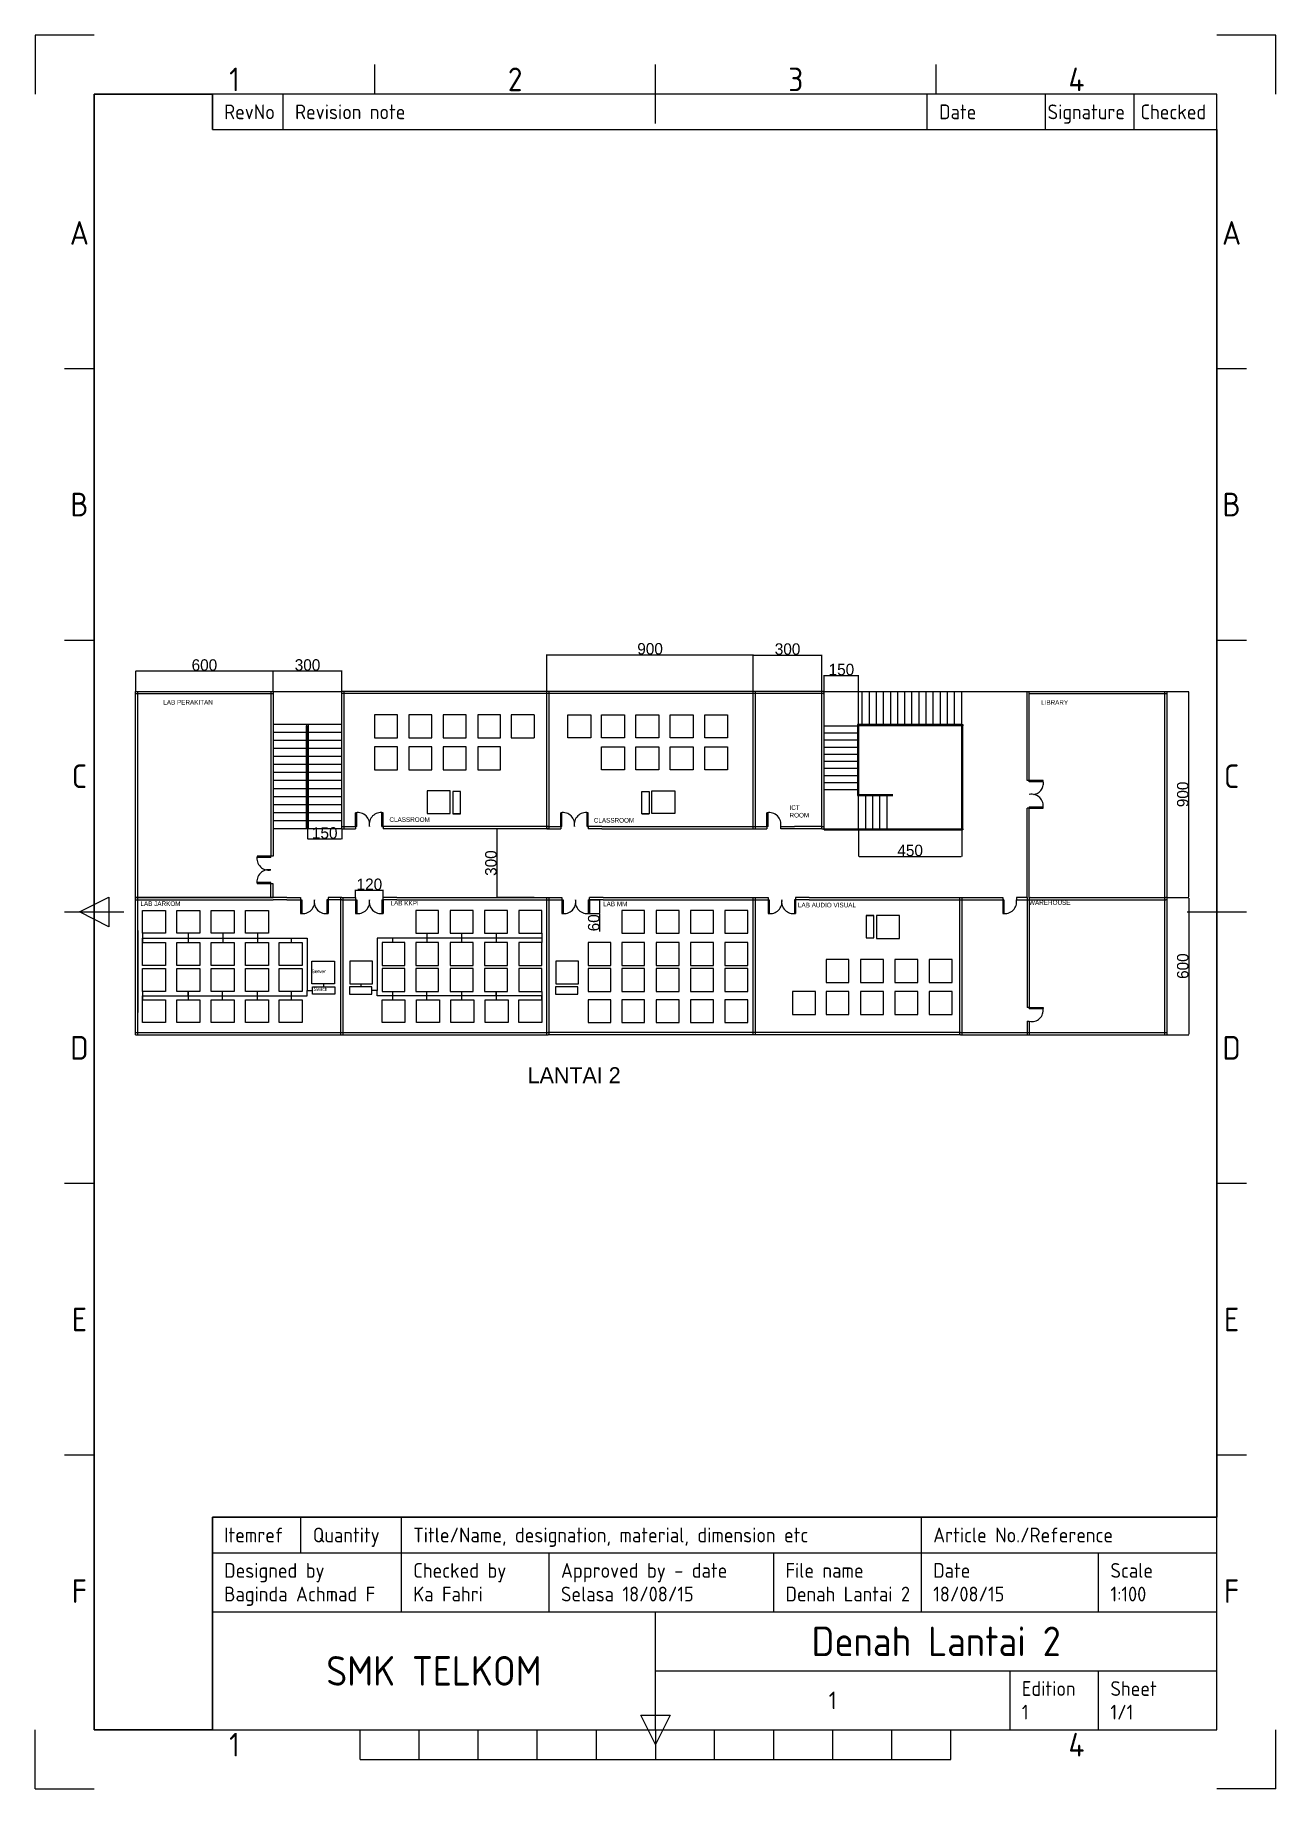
# Paper-space layout 'ISO A4 Title Block (portrait)' of a CAD drawing. Header units: millimetres. Extents: x 0 to 210, y 0 to 297.
# The model-space entities are those that its viewports show. They can reach past a viewport. Long polylines and large blocks are cut down to what shows.
import ezdxf
from ezdxf.enums import TextEntityAlignment as Align

# ---------------------------------------------------------------- set-up
doc = ezdxf.new("R2010")
doc.units = ezdxf.units.MM
for name, color, linetype in [('FRAME 025', 7, 'Continuous'), ('FRAME 050', 6, 'Continuous'), ('FRAME 070', 5, 'Continuous'), ('FRAME 200', 8, 'Continuous'), ('Title Block', 7, 'Continuous'), ('Viewport', 7, 'Continuous')]:
    doc.layers.add(name, color=color, linetype=linetype)
doc.styles.add('ISO Proportional', font='isocp')
doc.dimstyles.new('ISO-25', dxfattribs={"dimtxt": 2.5, "dimasz": 2.5, "dimexe": 1.25, "dimexo": 0.625, "dimtad": 1, "dimtxsty": 'Standard', "dimcen": 2.5, "dimadec": 0, "dimazin": 0, "dimtfac": 1, "dimtmove": 0, "dimatfit": 3, "dimfxl": 0, "dimarcsym": 0})

psp = doc.layouts.new('ISO A4 Title Block (portrait)')

msp = doc.modelspace()

# ---------------------------------------------------------------- texts
at = {"char_height": 20, "attachment_point": 1}
for s, insert, width in [('LAB PERAKITAN', (-898.524, 417.794), 406.1699), ('LIBRARY', (2932.343, 416.758), 354.1152), ('ICT\\PROOM', (1834.485, -42.043), 206.0307), ('CLASSROOM', (88.477, -94.636), 638.17744), ('CLASSROOM', (980.429, -97.739), 666.03331), ('LAB KKPI', (93.354, -459.393), 582.6804), ('WAREHOUSE', (2879.784, -456.99), 441.0344), ('LAB JARKOM', (-998.294, -461.687), 499.0907), ('LAB MM', (1020.959, -462.995), 612.18524), ('LAB AUDIO VISUAL', (1871.336, -467.759), 606.0592)]:
    msp.add_mtext(s, dxfattribs=dict(at, insert=insert, width=width))
at = {"color": 5, "char_height": 15, "attachment_point": 1}
for s, insert, width in [('Server', (-250.83, -760.099), 100), ('Switch', (-243.083, -837.531), 89.474)]:
    msp.add_mtext(s, dxfattribs=dict(at, insert=insert, width=width))
at = {"color": 6, "insert": (691.72, -1185.871), "char_height": 70, "width": 1123.5156, "attachment_point": 1}
msp.add_mtext('{\\C1;LANTAI 2}', dxfattribs=at)

# ---------------------------------------------------------------- blocks, each defined once
blk = doc.blocks.new('ISO A4 title block (portrait)')
at = {"layer": 'FRAME 050'}
for p, q in [((57.5, 287), (57.5, 292)), ((105, 282), (105, 292)), ((152.5, 287), (152.5, 292)), ((10, 240.5), (5, 240.5)), ((205, 240.5), (200, 240.5)), ((10, 194.5), (5, 194.5)), ((205, 194.5), (200, 194.5)), ((5, 148.5), (15, 148.5)), ((7.5, 148.5), (12.5, 151)), ((12.5, 146), (7.5, 148.5)), ((12.5, 151), (12.5, 146)), ((195, 148.5), (205, 148.5)), ((10, 102.5), (5, 102.5)), ((205, 102.5), (200, 102.5)), ((10, 56.5), (5, 56.5)), ((205, 56.5), (200, 56.5)), ((105, 10), (105, 15)), ((105, 7.5), (102.5, 12.5)), ((102.5, 12.5), (107.5, 12.5)), ((107.5, 12.5), (105, 7.5)), ((55, 5), (55, 10)), ((65, 5), (65, 10)), ((75, 5), (75, 10)), ((85, 5), (85, 10)), ((95, 5), (95, 10)), ((105, 10), (105, 5)), ((115, 5), (115, 10)), ((125, 5), (125, 10)), ((135, 5), (135, 10)), ((145, 5), (145, 10)), ((155, 5), (155, 10)), ((55, 5), (155, 5))]:
    blk.add_line(p, q, dxfattribs=at)
at = {"layer": 'FRAME 070'}
for p, q in [((10, 287), (10, 10)), ((200, 287), (10, 287)), ((30, 281), (30, 287)), ((42, 281), (42, 287)), ((151, 281), (151, 287)), ((171, 281), (171, 287)), ((186, 281), (186, 287)), ((200, 10), (200, 287)), ((30, 281), (200, 281)), ((30, 46), (200, 46)), ((30, 40), (30, 46)), ((45, 40), (45, 46)), ((62, 40), (62, 46)), ((150, 40), (150, 46)), ((30, 40), (200, 40)), ((30, 10), (30, 40)), ((62, 30), (62, 40)), ((87, 30), (87, 40)), ((125, 30), (125, 40)), ((150, 30), (150, 40)), ((180, 30), (180, 40)), ((30, 30), (200, 30)), ((105, 10), (105, 30)), ((105, 20), (200, 20)), ((165, 10), (165, 20)), ((180, 10), (180, 20)), ((10, 10), (200, 10))]:
    blk.add_line(p, q, dxfattribs=at)
at = {"layer": 'FRAME 200'}
for p, q in [((0, 297), (0, 287)), ((10, 297), (0, 297)), ((210, 297), (200, 297)), ((210, 287), (210, 297)), ((0, 0), (0, 10)), ((210, 0), (210, 10)), ((0, 0), (10, 0)), ((210, 0), (200, 0))]:
    blk.add_line(p, q, dxfattribs=at)
at = {"layer": 'FRAME 025', "style": 'ISO Proportional'}
for s, p in [('RevNo', (32, 284)), ('Revision note', (44, 284)), ('Date', (153, 284)), ('Signature', (171.36, 284)), ('Checked', (187.08, 284)), ('Itemref', (32, 43)), ('Quantity', (47, 43)), ('Title/Name, designation, material, dimension etc', (64, 43)), ('Article No./Reference', (152, 43)), ('Designed by', (32, 37)), ('Checked by', (64, 37)), ('Approved by - date', (89, 37)), ('File name', (127, 37)), ('Date', (152, 37)), ('Scale', (182, 37)), ('Edition', (167, 17)), ('Sheet', (182, 17))]:
    blk.add_text(s, height=2.5, dxfattribs=at).set_placement(p, align=Align.MIDDLE_LEFT)
at = {"layer": 'FRAME 025', "style": 'ISO Proportional', "flags": 8}
for tag, p in [('DESIGNED_BY', (32, 33)), ('CHECKED_BY', (64, 33)), ('APPROVED_BY_DATE', (89, 33)), ('FILENAME', (127, 33)), ('DATE', (152, 33)), ('SCALE', (182, 33)), ('EDITION', (167, 13)), ('SHEET', (182, 13))]:
    blk.add_attdef(tag, text='', height=2.5, dxfattribs=at).set_placement(p, align=Align.MIDDLE_LEFT)
at = {"layer": 'FRAME 050', "style": 'ISO Proportional'}
for s, p in [('1', (33.75, 289.5)), ('2', (81.25, 289.5)), ('3', (128.75, 289.5)), ('4', (176.25, 289.5)), ('A', (7.5, 263.5)), ('A', (202.5, 263.5)), ('B', (7.5, 217.5)), ('B', (202.5, 217.5)), ('C', (7.5, 171.5)), ('C', (202.5, 171.5)), ('D', (7.5, 125.5)), ('D', (202.5, 125.5)), ('E', (7.5, 79.5)), ('E', (202.5, 79.5)), ('F', (7.5, 33.5)), ('F', (202.5, 33.5)), ('1', (33.75, 7.5)), ('4', (176.25, 7.5))]:
    blk.add_text(s, height=4, dxfattribs=at).set_placement(p, align=Align.MIDDLE)
at = {"layer": 'FRAME 050', "style": 'ISO Proportional', "flags": 8}
for tag, height, p in [('TITLE', 5, (152.5, 25)), ('OWNER', 5, (67.5, 20)), ('DRAWING_NUMBER', 3, (135, 15))]:
    blk.add_attdef(tag, text='', height=height, dxfattribs=at).set_placement(p, align=Align.MIDDLE)
blk = doc.blocks.new('*D2')
at = {"color": 0, "lineweight": -2}
for p, q in [((-1019, 456), (-1019, 545.6)), ((-1016.5, 544.4), (-421.5, 544.4)), ((-419, 456), (-419, 545.6))]:
    blk.add_line(p, q, dxfattribs=at)
at = {"color": 0}
for points in [[(-1016.5, 544.8), (-1016.5, 543.9), (-1019, 544.4)], [(-421.5, 544.8), (-421.5, 543.9), (-419, 544.4)]]:
    blk.add_solid(points, dxfattribs=at)
at = {"layer": 'Defpoints', "color": 0}
for p in [(-419, 544.4), (-1019, 455.4), (-419, 455.4)]:
    blk.add_point(p, dxfattribs=at)
at = {"color": 0, "insert": (-719, 570), "char_height": 50, "attachment_point": 5}
blk.add_mtext('600', dxfattribs=at)
blk = doc.blocks.new('*D3')
at = {"color": 0, "lineweight": -2}
for p, q in [((-419, 456.6), (-419, 545.9)), ((-416.5, 544.7), (-121.5, 544.7)), ((-119, 456), (-119, 545.9))]:
    blk.add_line(p, q, dxfattribs=at)
at = {"color": 0}
for points in [[(-416.5, 545.1), (-416.5, 544.2), (-419, 544.7)], [(-121.5, 545.1), (-121.5, 544.2), (-119, 544.7)]]:
    blk.add_solid(points, dxfattribs=at)
at = {"layer": 'Defpoints', "color": 0}
for p in [(-119, 544.7), (-419, 456), (-119, 455.4)]:
    blk.add_point(p, dxfattribs=at)
at = {"color": 0, "insert": (-269, 570.3), "char_height": 50, "attachment_point": 5}
blk.add_mtext('300', dxfattribs=at)
blk = doc.blocks.new('*D4')
at = {"color": 0, "lineweight": -2}
for p, q in [((-269, -145.3), (-269, -190.1)), ((-119, -145.3), (-119, -190.1)), ((-266.5, -188.9), (-121.5, -188.9))]:
    blk.add_line(p, q, dxfattribs=at)
at = {"color": 0}
for points in [[(-266.5, -188.5), (-266.5, -189.3), (-269, -188.9)], [(-121.5, -188.5), (-121.5, -189.3), (-119, -188.9)]]:
    blk.add_solid(points, dxfattribs=at)
at = {"layer": 'Defpoints', "color": 0}
for p in [(-269, -144.6), (-119, -144.6), (-119, -188.9)]:
    blk.add_point(p, dxfattribs=at)
at = {"color": 0, "insert": (-194, -163.3), "char_height": 50, "attachment_point": 5}
blk.add_mtext('150', dxfattribs=at)
blk = doc.blocks.new('*D5')
at = {"color": 0, "lineweight": -2}
for p, q in [((-59, -444), (-59, -412)), ((-56.5, -413.2), (58.5, -413.2)), ((61, -444), (61, -412))]:
    blk.add_line(p, q, dxfattribs=at)
at = {"color": 0}
for points in [[(-56.5, -412.8), (-56.5, -413.7), (-59, -413.2)], [(58.5, -412.8), (58.5, -413.7), (61, -413.2)]]:
    blk.add_solid(points, dxfattribs=at)
at = {"layer": 'Defpoints', "color": 0}
for p in [(-59, -444.6), (61, -413.2), (61, -444.6)]:
    blk.add_point(p, dxfattribs=at)
at = {"color": 0, "insert": (1, -387.6), "char_height": 50, "attachment_point": 5}
blk.add_mtext('120', dxfattribs=at)
blk = doc.blocks.new('*D6')
at = {"color": 0, "lineweight": -2}
for p, q in [((720.3, -144.6), (556, -144.6)), ((557.3, -147.1), (557.3, -442.1)), ((720.3, -444.6), (556, -444.6))]:
    blk.add_line(p, q, dxfattribs=at)
at = {"color": 0}
for points in [[(556.8, -147.1), (557.7, -147.1), (557.3, -144.6)], [(556.8, -442.1), (557.7, -442.1), (557.3, -444.6)]]:
    blk.add_solid(points, dxfattribs=at)
at = {"layer": 'Defpoints', "color": 0}
for p in [(721, -144.6), (557.3, -444.6), (721, -444.6)]:
    blk.add_point(p, dxfattribs=at)
at = {"color": 0, "insert": (531.6, -294.6), "char_height": 50, "attachment_point": 5, "rotation": 90}
blk.add_mtext('300', dxfattribs=at)
blk = doc.blocks.new('*D7')
at = {"color": 0, "lineweight": -2}
for p, q in [((776, 456), (776, 616.5)), ((778.5, 615.2), (1673.5, 615.2)), ((1676, 456), (1676, 616.5))]:
    blk.add_line(p, q, dxfattribs=at)
at = {"color": 0}
for points in [[(778.5, 615.6), (778.5, 614.8), (776, 615.2)], [(1673.5, 615.6), (1673.5, 614.8), (1676, 615.2)]]:
    blk.add_solid(points, dxfattribs=at)
at = {"layer": 'Defpoints', "color": 0}
for p in [(1676, 615.2), (776, 455.4), (1676, 455.4)]:
    blk.add_point(p, dxfattribs=at)
at = {"color": 0, "insert": (1226, 640.8), "char_height": 50, "attachment_point": 5}
blk.add_mtext('900', dxfattribs=at)
blk = doc.blocks.new('*D8')
at = {"color": 0, "lineweight": -2}
for p, q in [((961.6, -454.6), (1007.1, -454.6)), ((1005.9, -457.1), (1005.9, -512.1)), ((961.6, -514.6), (1007.1, -514.6)), ((1005.9, -514.6), (1005.9, -593.4))]:
    blk.add_line(p, q, dxfattribs=at)
at = {"color": 0}
for points in [[(1005.5, -457.1), (1006.3, -457.1), (1005.9, -454.6)], [(1005.5, -512.1), (1006.3, -512.1), (1005.9, -514.6)]]:
    blk.add_solid(points, dxfattribs=at)
at = {"layer": 'Defpoints', "color": 0}
for p in [(961, -454.6), (961, -514.6), (1005.9, -514.6)]:
    blk.add_point(p, dxfattribs=at)
at = {"color": 0, "insert": (980.3, -555.3), "char_height": 50, "attachment_point": 5, "rotation": 90}
blk.add_mtext('60', dxfattribs=at)
blk = doc.blocks.new('*D9')
at = {"color": 0, "lineweight": -2}
for p, q in [((1676, 456.6), (1676, 615.4)), ((1678.5, 614.1), (1973.5, 614.1)), ((1976, 456.6), (1976, 615.4))]:
    blk.add_line(p, q, dxfattribs=at)
at = {"color": 0}
for points in [[(1678.5, 614.5), (1678.5, 613.7), (1676, 614.1)], [(1973.5, 614.5), (1973.5, 613.7), (1976, 614.1)]]:
    blk.add_solid(points, dxfattribs=at)
at = {"layer": 'Defpoints', "color": 0}
for p in [(1976, 614.1), (1676, 456), (1976, 456)]:
    blk.add_point(p, dxfattribs=at)
at = {"color": 0, "insert": (1826, 639.7), "char_height": 50, "attachment_point": 5}
blk.add_mtext('300', dxfattribs=at)
blk = doc.blocks.new('*D10')
at = {"color": 0, "lineweight": -2}
for p, q in [((1986, 306), (1986, 526)), ((1988.5, 524.8), (2133.5, 524.8)), ((2136, 306), (2136, 526))]:
    blk.add_line(p, q, dxfattribs=at)
at = {"color": 0}
for points in [[(1988.5, 525.2), (1988.5, 524.4), (1986, 524.8)], [(2133.5, 525.2), (2133.5, 524.4), (2136, 524.8)]]:
    blk.add_solid(points, dxfattribs=at)
at = {"layer": 'Defpoints', "color": 0}
for p in [(2136, 524.8), (1986, 305.4), (2136, 305.4)]:
    blk.add_point(p, dxfattribs=at)
at = {"color": 0, "insert": (2061, 550.4), "char_height": 50, "attachment_point": 5}
blk.add_mtext('150', dxfattribs=at)
blk = doc.blocks.new('*D11')
at = {"color": 0, "lineweight": -2}
for p, q in [((2136, -145.3), (2136, -266.5)), ((2586, -145.3), (2586, -266.5)), ((2138.5, -265.3), (2583.5, -265.3))]:
    blk.add_line(p, q, dxfattribs=at)
at = {"color": 0}
for points in [[(2138.5, -264.9), (2138.5, -265.7), (2136, -265.3)], [(2583.5, -264.9), (2583.5, -265.7), (2586, -265.3)]]:
    blk.add_solid(points, dxfattribs=at)
at = {"layer": 'Defpoints', "color": 0}
for p in [(2136, -144.6), (2586, -144.6), (2586, -265.3)]:
    blk.add_point(p, dxfattribs=at)
at = {"color": 0, "insert": (2361, -239.7), "char_height": 50, "attachment_point": 5}
blk.add_mtext('450', dxfattribs=at)
blk = doc.blocks.new('*D12')
at = {"color": 0, "lineweight": -2}
for p, q in [((3481.6, -444.6), (3577.8, -444.6)), ((3576.6, -447.1), (3576.6, -1042.1)), ((3481.6, -1044.6), (3577.8, -1044.6))]:
    blk.add_line(p, q, dxfattribs=at)
at = {"color": 0}
for points in [[(3576.2, -447.1), (3577, -447.1), (3576.6, -444.6)], [(3576.2, -1042.1), (3577, -1042.1), (3576.6, -1044.6)]]:
    blk.add_solid(points, dxfattribs=at)
at = {"layer": 'Defpoints', "color": 0}
for p in [(3481, -444.6), (3481, -1044.6), (3576.6, -1044.6)]:
    blk.add_point(p, dxfattribs=at)
at = {"color": 0, "insert": (3551, -744.6), "char_height": 50, "attachment_point": 5, "rotation": 90}
blk.add_mtext('600', dxfattribs=at)
blk = doc.blocks.new('*D13')
at = {"color": 0, "lineweight": -2}
for p, q in [((3481.6, 455.4), (3577.8, 455.4)), ((3576.6, -442.1), (3576.6, 452.9)), ((3481.6, -444.6), (3577.8, -444.6))]:
    blk.add_line(p, q, dxfattribs=at)
at = {"color": 0}
for points in [[(3576.2, 452.9), (3577, 452.9), (3576.6, 455.4)], [(3576.2, -442.1), (3577, -442.1), (3576.6, -444.6)]]:
    blk.add_solid(points, dxfattribs=at)
at = {"layer": 'Defpoints', "color": 0}
for p in [(3481, 455.4), (3576.6, 455.4), (3481, -444.6)]:
    blk.add_point(p, dxfattribs=at)
at = {"color": 0, "insert": (3551, 5.4), "char_height": 50, "attachment_point": 5, "rotation": 90}
blk.add_mtext('900', dxfattribs=at)

# ---------------------------------------------------------------- dimensions: what is measured, and where the dimension line sits
at = {"color": 6}
for base, p1, p2, picture, middle in [((1675.959, 615.208), (775.959, 455.364), (1675.959, 455.364), '*D7', (1225.959, 640.833)), ((1975.959, 614.114), (1675.959, 455.989), (1975.959, 455.989), '*D9', (1825.959, 639.739)), ((-419.041, 544.364), (-1019.041, 455.364), (-419.041, 455.364), '*D2', (-719.041, 569.989)), ((-119.041, 544.653), (-419.041, 455.989), (-119.041, 455.364), '*D3', (-269.041, 570.278)), ((2135.959, 524.79), (1985.959, 305.364), (2135.959, 305.364), '*D10', (2060.959, 550.415)), ((-119.041, -188.878), (-269.041, -144.636), (-119.041, -144.636), '*D4', (-194.041, -163.253)), ((2585.959, -265.293), (2135.959, -144.636), (2585.959, -144.636), '*D11', (2360.959, -239.668)), ((60.959, -413.237), (-59.041, -444.636), (60.959, -444.636), '*D5', (0.959, -387.612))]:
    dim = msp.add_linear_dim(base=base, p1=p1, p2=p2, dimstyle='ISO-25', override={"dimtxt": 50}, dxfattribs=at)
    dim.commit()
    dim.dimension.update_dxf_attribs({"geometry": picture, "text_midpoint": middle})
for base, p1, p2, picture, middle in [((3576.584, 455.364), (3480.959, -444.636), (3480.959, 455.364), '*D13', (3550.959, 5.364)), ((557.257, -444.636), (720.959, -144.636), (720.959, -444.636), '*D6', (531.632, -294.636)), ((1005.89, -514.636), (960.959, -454.636), (960.959, -514.636), '*D8', (980.265, -555.261)), ((3576.584, -1044.636), (3480.959, -444.636), (3480.959, -1044.636), '*D12', (3550.959, -744.636))]:
    dim = msp.add_linear_dim(base=base, p1=p1, p2=p2, angle=90, dimstyle='ISO-25', override={"dimtxt": 50}, dxfattribs=at)
    dim.commit()
    dim.dimension.update_dxf_attribs({"geometry": picture, "text_midpoint": middle})

# ---------------------------------------------------------------- linework, layer by layer
for p, q in [((-1019.041, -444.636), (-1019.041, 455.364)), ((-1019.041, 455.364), (-419.041, 455.364)), ((-1019.041, 445.364), (-419.041, 445.364)), ((-1009.041, -444.636), (-1009.041, 455.364)), ((-429.041, 455.364), (-429.041, 395.364)), ((-429.041, 395.364), (-429.041, -204.636)), ((-419.041, 455.364), (-119.041, 455.364)), ((-419.041, 455.364), (-419.041, 395.364)), ((-419.041, 395.364), (-419.041, -204.636)), ((-119.041, -144.636), (-119.041, 455.364)), ((780.959, 455.364), (-119.041, 455.364)), ((780.959, 445.364), (-119.041, 445.364)), ((-109.041, -144.636), (-109.041, 455.364)), ((775.959, -144.636), (775.959, 455.364)), ((1680.959, 455.364), (780.959, 455.364)), ((1680.959, 445.364), (780.959, 445.364)), ((785.959, -144.636), (785.959, 455.364)), ((1675.959, -144.636), (1675.959, 455.364)), ((1980.959, 455.364), (1680.959, 455.364)), ((1980.959, 445.364), (1680.959, 445.364)), ((1685.959, -144.636), (1685.959, 455.364)), ((1975.959, -144.636), (1975.959, 455.364)), ((1980.959, 455.364), (2580.959, 455.364)), ((1980.959, 445.364), (1985.959, 445.364)), ((1985.959, -144.636), (1985.959, 455.364)), ((2151.959, 305.364), (2151.959, 455.364)), ((2182.959, 305.364), (2182.959, 455.364)), ((2213.959, 305.364), (2213.959, 455.364)), ((2244.959, 305.364), (2244.959, 455.364)), ((2275.959, 305.364), (2275.959, 455.364)), ((2306.959, 305.364), (2306.959, 455.364)), ((2337.959, 305.364), (2337.959, 455.364)), ((2368.959, 305.364), (2368.959, 455.364)), ((2399.959, 305.364), (2399.959, 455.364)), ((2430.959, 305.364), (2430.959, 455.364)), ((2461.959, 305.364), (2461.959, 455.364)), ((2492.959, 305.364), (2492.959, 455.364)), ((2523.959, 305.364), (2523.959, 455.364)), ((2554.959, 305.364), (2554.959, 455.364)), ((2580.959, 455.364), (2880.959, 455.364)), ((2585.959, 305.364), (2585.959, 455.364)), ((2870.959, 65.364), (2870.959, 455.364)), ((2880.959, 455.364), (3480.959, 455.364)), ((2880.959, 65.364), (2880.959, 455.364)), ((2880.959, 445.364), (3480.959, 445.364)), ((3470.959, 455.364), (3470.959, -444.636)), ((3480.959, 455.364), (3480.959, -444.636)), ((-269.041, 310.364), (-419.041, 310.364)), ((-119.041, 310.364), (-269.041, 310.364)), ((23.541, 352.97), (23.541, 252.97)), ((123.541, 352.97), (23.541, 352.97)), ((123.541, 352.97), (23.541, 352.97)), ((123.541, 252.97), (123.541, 352.97)), ((123.541, 252.97), (123.541, 352.97)), ((173.541, 352.97), (173.541, 252.97)), ((173.541, 352.97), (173.541, 252.97)), ((273.541, 352.97), (173.541, 352.97)), ((273.541, 352.97), (173.541, 352.97)), ((273.541, 252.97), (273.541, 352.97)), ((273.541, 252.97), (273.541, 352.97)), ((323.541, 352.97), (323.541, 252.97)), ((323.541, 352.97), (323.541, 252.97)), ((423.541, 352.97), (323.541, 352.97)), ((423.541, 352.97), (323.541, 352.97)), ((423.541, 252.97), (423.541, 352.97)), ((423.541, 252.97), (423.541, 352.97)), ((473.541, 352.97), (473.541, 252.97)), ((473.541, 352.97), (473.541, 252.97)), ((573.541, 352.97), (473.541, 352.97)), ((573.541, 352.97), (473.541, 352.97)), ((573.541, 252.97), (573.541, 352.97)), ((573.541, 252.97), (573.541, 352.97)), ((620.456, 352.97), (620.456, 252.97)), ((720.456, 352.97), (620.456, 352.97)), ((720.456, 352.97), (720.456, 252.97)), ((867.37, 352.97), (967.37, 352.97)), ((867.37, 252.97), (867.37, 352.97)), ((867.37, 252.97), (867.37, 352.97)), ((967.37, 352.97), (967.37, 252.97)), ((967.37, 352.97), (967.37, 252.97)), ((1014.285, 252.97), (1014.285, 352.97)), ((1014.285, 252.97), (1014.285, 352.97)), ((1014.285, 352.97), (1114.285, 352.97)), ((1014.285, 352.97), (1114.285, 352.97)), ((1114.285, 352.97), (1114.285, 252.97)), ((1114.285, 352.97), (1114.285, 252.97)), ((1164.285, 252.97), (1164.285, 352.97)), ((1164.285, 252.97), (1164.285, 352.97)), ((1164.285, 352.97), (1264.285, 352.97)), ((1164.285, 352.97), (1264.285, 352.97)), ((1264.285, 352.97), (1264.285, 252.97)), ((1264.285, 352.97), (1264.285, 252.97)), ((1314.285, 252.97), (1314.285, 352.97)), ((1314.285, 252.97), (1314.285, 352.97)), ((1314.285, 352.97), (1414.285, 352.97)), ((1314.285, 352.97), (1414.285, 352.97)), ((1414.285, 352.97), (1414.285, 252.97)), ((1414.285, 352.97), (1414.285, 252.97)), ((1464.285, 252.97), (1464.285, 352.97)), ((1464.285, 252.97), (1464.285, 352.97)), ((1464.285, 352.97), (1564.285, 352.97)), ((1464.285, 352.97), (1564.285, 352.97)), ((1564.285, 352.97), (1564.285, 252.97)), ((-269.041, 275.364), (-419.041, 275.364)), ((-269.041, 240.364), (-419.041, 240.364)), ((-119.041, 275.364), (-269.041, 275.364)), ((-119.041, 240.364), (-269.041, 240.364)), ((23.541, 252.97), (123.541, 252.97)), ((23.541, 252.97), (123.541, 252.97)), ((23.541, 252.97), (123.541, 252.97)), ((23.541, 252.97), (123.541, 252.97)), ((173.541, 252.97), (273.541, 252.97)), ((173.541, 252.97), (273.541, 252.97)), ((173.541, 252.97), (273.541, 252.97)), ((173.541, 252.97), (273.541, 252.97)), ((323.541, 252.97), (423.541, 252.97)), ((323.541, 252.97), (423.541, 252.97)), ((323.541, 252.97), (423.541, 252.97)), ((323.541, 252.97), (423.541, 252.97)), ((473.541, 252.97), (573.541, 252.97)), ((473.541, 252.97), (573.541, 252.97)), ((620.456, 252.97), (720.456, 252.97)), ((967.37, 252.97), (867.37, 252.97)), ((967.37, 252.97), (867.37, 252.97)), ((1114.285, 252.97), (1014.285, 252.97)), ((1114.285, 252.97), (1014.285, 252.97)), ((1264.285, 252.97), (1164.285, 252.97)), ((1264.285, 252.97), (1164.285, 252.97)), ((1264.285, 252.97), (1164.285, 252.97)), ((1264.285, 252.97), (1164.285, 252.97)), ((1414.285, 252.97), (1314.285, 252.97)), ((1414.285, 252.97), (1314.285, 252.97)), ((1414.285, 252.97), (1314.285, 252.97)), ((1414.285, 252.97), (1314.285, 252.97)), ((1564.285, 252.97), (1464.285, 252.97)), ((1564.285, 252.97), (1464.285, 252.97)), ((1564.285, 252.97), (1464.285, 252.97)), ((1564.285, 252.97), (1464.285, 252.97)), ((1985.959, 305.364), (2135.959, 305.364)), ((1985.959, 274.364), (2135.959, 274.364)), ((1985.959, 243.364), (2135.959, 243.364)), ((-269.041, 205.364), (-419.041, 205.364)), ((-269.041, 170.364), (-419.041, 170.364)), ((-119.041, 205.364), (-269.041, 205.364)), ((-119.041, 170.364), (-269.041, 170.364)), ((23.541, 212.676), (23.541, 112.676)), ((123.541, 212.676), (23.541, 212.676)), ((123.541, 112.676), (123.541, 212.676)), ((173.541, 212.676), (173.541, 112.676)), ((273.541, 212.676), (173.541, 212.676)), ((273.541, 112.676), (273.541, 212.676)), ((323.541, 212.676), (323.541, 112.676)), ((423.541, 212.676), (323.541, 212.676)), ((423.541, 112.676), (423.541, 212.676)), ((473.541, 212.676), (473.541, 112.676)), ((573.541, 212.676), (473.541, 212.676)), ((573.541, 112.676), (573.541, 212.676)), ((1014.285, 212.676), (1114.285, 212.676)), ((1014.285, 112.676), (1014.285, 212.676)), ((1114.285, 212.676), (1114.285, 112.676)), ((1164.285, 112.676), (1164.285, 212.676)), ((1164.285, 212.676), (1264.285, 212.676)), ((1264.285, 212.676), (1264.285, 112.676)), ((1314.285, 212.676), (1414.285, 212.676)), ((1314.285, 112.676), (1314.285, 212.676)), ((1414.285, 212.676), (1414.285, 112.676)), ((1464.285, 112.676), (1464.285, 212.676)), ((1464.285, 212.676), (1564.285, 212.676)), ((1564.285, 212.676), (1564.285, 112.676)), ((1985.959, 212.364), (2135.959, 212.364)), ((1985.959, 181.364), (2135.959, 181.364)), ((-269.041, 135.364), (-419.041, 135.364)), ((-269.041, 100.364), (-419.041, 100.364)), ((-119.041, 135.364), (-269.041, 135.364)), ((-119.041, 100.364), (-269.041, 100.364)), ((23.541, 112.676), (123.541, 112.676)), ((173.541, 112.676), (273.541, 112.676)), ((323.541, 112.676), (423.541, 112.676)), ((323.541, 112.676), (423.541, 112.676)), ((473.541, 112.676), (573.541, 112.676)), ((1114.285, 112.676), (1014.285, 112.676)), ((1264.285, 112.676), (1164.285, 112.676)), ((1264.285, 112.676), (1164.285, 112.676)), ((1414.285, 112.676), (1314.285, 112.676)), ((1564.285, 112.676), (1464.285, 112.676)), ((1985.959, 150.364), (2135.959, 150.364)), ((1985.959, 119.364), (2135.959, 119.364)), ((1985.959, 88.364), (2135.959, 88.364)), ((-269.041, 65.364), (-419.041, 65.364)), ((-269.041, 30.364), (-419.041, 30.364)), ((-119.041, 65.364), (-269.041, 65.364)), ((-119.041, 30.364), (-269.041, 30.364)), ((353.821, 21.52), (253.821, 21.52)), ((253.821, 21.52), (253.821, -78.48)), ((353.821, -78.48), (353.821, 21.52)), ((397.925, 17.609), (365.658, 17.609)), ((365.658, 17.609), (365.658, -79.099)), ((397.925, -79.099), (397.925, 17.609)), ((1189.901, -79.099), (1189.901, 17.609)), ((1189.901, 17.609), (1222.168, 17.609)), ((1222.168, 17.609), (1222.168, -79.099)), ((1234.005, -78.48), (1234.005, 21.52)), ((1234.005, 21.52), (1334.005, 21.52)), ((1334.005, 21.52), (1334.005, -78.48)), ((1985.959, 57.364), (2135.959, 57.364)), ((1985.959, 26.364), (2135.959, 26.364)), ((2135.959, -144.636), (2135.959, 5.364)), ((2166.959, -144.636), (2166.959, 5.364)), ((2197.959, -144.636), (2197.959, 5.364)), ((2228.959, -144.636), (2228.959, 5.364)), ((2259.959, -144.636), (2259.959, 5.364)), ((2881.007, 65.364), (2870.959, 65.364)), ((-269.041, -4.636), (-419.041, -4.636)), ((-269.041, -39.636), (-419.041, -39.636)), ((-269.041, -74.636), (-419.041, -74.636)), ((-119.041, -4.636), (-269.041, -4.636)), ((-119.041, -39.636), (-269.041, -39.636)), ((-119.041, -74.636), (-269.041, -74.636)), ((2870.959, -444.636), (2870.959, -54.636)), ((2881.007, -54.636), (2870.959, -54.636)), ((2880.959, -444.636), (2880.959, -54.636)), ((-269.041, -109.636), (-419.041, -109.636)), ((-269.041, -144.636), (-419.041, -144.636)), ((-119.041, -109.636), (-269.041, -109.636)), ((-119.041, -144.636), (-269.041, -144.636)), ((-119.041, -134.636), (-59.041, -134.636)), ((-119.041, -144.636), (-59.041, -144.636)), ((-59.041, -134.636), (-59.041, -144.636)), ((120.959, -134.636), (60.959, -134.636)), ((60.959, -134.636), (60.959, -144.636)), ((120.959, -144.636), (60.959, -144.636)), ((720.959, -134.636), (120.959, -134.636)), ((720.959, -144.636), (120.959, -144.636)), ((253.821, -78.48), (353.821, -78.48)), ((397.925, -79.099), (365.658, -79.099)), ((365.658, -79.099), (397.925, -79.099)), ((780.959, -134.636), (720.959, -134.636)), ((780.959, -144.636), (720.959, -144.636)), ((775.959, -134.636), (835.959, -134.636)), ((775.959, -144.636), (835.959, -144.636)), ((835.959, -134.636), (835.959, -144.636)), ((1015.959, -134.636), (955.959, -134.636)), ((955.959, -134.636), (955.959, -144.636)), ((1015.959, -144.636), (955.959, -144.636)), ((1015.959, -134.636), (1675.959, -134.636)), ((1015.959, -144.636), (1675.959, -144.636)), ((1222.168, -79.099), (1189.901, -79.099)), ((1189.901, -79.099), (1222.168, -79.099)), ((1334.005, -78.48), (1234.005, -78.48)), ((1675.959, -134.636), (1735.959, -134.636)), ((1675.959, -144.636), (1735.959, -144.636)), ((1735.959, -134.636), (1735.959, -144.636)), ((1795.959, -134.636), (1850.959, -134.636)), ((1796.152, -144.636), (1795.959, -134.636)), ((1855.959, -144.636), (1796.152, -144.636)), ((1850.959, -134.636), (1855.959, -134.636)), ((1915.959, -134.636), (1855.959, -134.636)), ((1915.959, -144.636), (1855.959, -144.636)), ((1975.959, -134.636), (1915.959, -134.636)), ((1975.959, -144.636), (1915.959, -144.636)), ((1975.959, -134.636), (1985.959, -134.636)), ((1975.959, -144.636), (1985.959, -144.636)), ((-429.041, -204.636), (-429.041, -264.636)), ((-419.041, -204.636), (-419.041, -264.636)), ((-419.041, -264.636), (-429.041, -264.636)), ((-419.041, -444.636), (-1019.041, -444.636)), ((-1019.041, -444.636), (-419.041, -444.636)), ((-1019.041, -1044.636), (-1019.041, -444.636)), ((-1019.041, -454.636), (-419.041, -454.636)), ((-1009.041, -1044.636), (-1009.041, -444.636)), ((-429.041, -444.636), (-429.041, -384.636)), ((-419.041, -384.636), (-429.041, -384.636)), ((-419.041, -444.636), (-419.041, -384.636)), ((-359.041, -444.636), (-419.041, -444.636)), ((-359.041, -454.636), (-419.041, -454.636)), ((-359.041, -444.636), (-299.041, -444.636)), ((-359.041, -454.636), (-299.041, -454.636)), ((-299.041, -444.636), (-299.041, -454.636)), ((-119.041, -444.636), (-179.041, -444.636)), ((-179.041, -444.636), (-179.041, -454.636)), ((-119.041, -454.636), (-179.041, -454.636)), ((-124.041, -1044.636), (-124.041, -444.636)), ((-119.041, -444.636), (-59.041, -444.636)), ((-119.041, -454.636), (-59.041, -454.636)), ((-114.041, -1044.636), (-114.041, -444.636)), ((-59.041, -444.636), (-59.041, -454.636)), ((120.959, -444.636), (60.959, -444.636)), ((60.959, -454.636), (60.959, -444.636)), ((120.959, -454.636), (60.959, -454.636)), ((120.959, -444.636), (180.959, -444.636)), ((120.959, -454.636), (180.959, -454.636)), ((180.959, -444.636), (780.959, -444.636)), ((180.959, -454.636), (780.959, -454.636)), ((775.959, -1044.636), (775.959, -444.636)), ((780.959, -444.636), (840.959, -444.636)), ((780.959, -454.636), (840.959, -454.636)), ((785.959, -1044.636), (785.959, -444.636)), ((840.959, -444.636), (840.959, -454.636)), ((1020.959, -444.636), (960.959, -444.636)), ((960.959, -454.636), (960.959, -444.636)), ((1020.959, -454.636), (960.959, -454.636)), ((1020.959, -444.636), (1080.959, -444.636)), ((1020.959, -454.636), (1080.959, -454.636)), ((1080.959, -444.636), (1680.959, -444.636)), ((1080.959, -454.636), (1680.959, -454.636)), ((1675.959, -1044.636), (1675.959, -444.636)), ((1680.959, -444.636), (1740.959, -444.636)), ((1680.959, -454.636), (1685.959, -454.636)), ((1680.959, -454.636), (1740.959, -454.636)), ((1685.959, -1044.636), (1685.959, -444.636)), ((1740.959, -444.636), (1740.959, -454.636)), ((1920.959, -444.636), (1860.959, -444.636)), ((1860.959, -444.636), (1860.959, -454.636)), ((1920.959, -454.636), (1860.959, -454.636)), ((1920.959, -444.636), (1980.959, -444.636)), ((1920.959, -454.636), (1980.959, -454.636)), ((1980.959, -444.636), (2704.796, -444.636)), ((1980.959, -454.636), (2704.796, -454.636)), ((2575.959, -444.636), (2575.959, -1044.636)), ((2585.959, -444.636), (2585.959, -1044.636)), ((2704.796, -444.636), (2764.796, -444.636)), ((2704.796, -454.636), (2764.796, -454.636)), ((2764.796, -444.636), (2764.796, -454.636)), ((2870.959, -444.636), (2824.796, -444.636)), ((2824.796, -444.636), (2824.796, -454.636)), ((2824.796, -454.636), (2829.262, -454.636)), ((2825.641, -454.636), (2880.959, -454.636)), ((2870.959, -444.636), (2870.959, -924.636)), ((2880.959, -444.636), (3477.122, -444.636)), ((2880.959, -444.636), (2880.959, -924.636)), ((2880.959, -454.636), (3477.122, -454.636)), ((2884.796, -439.636), (2884.796, -439.636)), ((3470.959, -444.636), (3470.959, -1044.636)), ((3480.959, -444.636), (3477.122, -444.636)), ((3480.959, -454.636), (3477.122, -454.636)), ((3480.959, -444.636), (3480.959, -1044.636)), ((-989.041, -501.154), (-889.041, -501.154)), ((-989.041, -601.154), (-989.041, -501.154)), ((-989.041, -501.154), (-889.041, -501.154)), ((-889.041, -501.154), (-889.041, -601.154)), ((-839.041, -501.154), (-739.041, -501.154)), ((-839.041, -601.154), (-839.041, -501.154)), ((-839.041, -501.154), (-739.041, -501.154)), ((-739.041, -501.154), (-739.041, -601.154)), ((-689.041, -501.154), (-589.041, -501.154)), ((-689.041, -601.154), (-689.041, -501.154)), ((-689.041, -501.154), (-589.041, -501.154)), ((-589.041, -501.154), (-589.041, -601.154)), ((-539.041, -501.154), (-439.041, -501.154)), ((-539.041, -601.154), (-539.041, -501.154)), ((-439.041, -501.154), (-439.041, -601.154)), ((203.246, -501.154), (203.246, -601.154)), ((303.246, -501.154), (203.246, -501.154)), ((303.246, -601.154), (303.246, -501.154)), ((453.246, -501.154), (353.246, -501.154)), ((453.246, -501.154), (353.246, -501.154)), ((353.246, -501.154), (353.246, -601.154)), ((453.246, -601.154), (453.246, -501.154)), ((503.246, -501.154), (503.246, -601.154)), ((603.246, -501.154), (503.246, -501.154)), ((603.246, -601.154), (603.246, -501.154)), ((653.246, -501.154), (653.246, -601.154)), ((753.246, -501.154), (653.246, -501.154)), ((753.246, -601.154), (753.246, -501.154)), ((1102.205, -501.154), (1102.205, -601.154)), ((1202.205, -501.154), (1102.205, -501.154)), ((1202.205, -601.154), (1202.205, -501.154)), ((1252.205, -501.154), (1252.205, -601.154)), ((1352.205, -501.154), (1252.205, -501.154)), ((1352.205, -501.154), (1252.205, -501.154)), ((1352.205, -601.154), (1352.205, -501.154)), ((1402.205, -501.154), (1402.205, -601.154)), ((1502.205, -501.154), (1402.205, -501.154)), ((1502.205, -601.154), (1502.205, -501.154)), ((1552.205, -501.154), (1552.205, -601.154)), ((1652.205, -501.154), (1552.205, -501.154)), ((1652.205, -601.154), (1652.205, -501.154)), ((2169.723, -523.521), (2169.723, -620.229)), ((2201.99, -523.521), (2169.723, -523.521)), ((2169.723, -523.521), (2201.99, -523.521)), ((2201.99, -620.229), (2201.99, -523.521)), ((2313.827, -524.14), (2213.827, -524.14)), ((2213.827, -524.14), (2213.827, -624.14)), ((2313.827, -624.14), (2313.827, -524.14)), ((-1009.041, -588.547), (-1009.041, -947.442)), ((-889.041, -601.154), (-989.041, -601.154)), ((-739.041, -601.154), (-839.041, -601.154)), ((-589.041, -601.154), (-689.041, -601.154)), ((-439.041, -601.154), (-539.041, -601.154)), ((203.246, -601.154), (303.246, -601.154)), ((353.246, -601.154), (453.246, -601.154)), ((503.246, -601.154), (603.246, -601.154)), ((653.246, -601.154), (753.246, -601.154)), ((1102.205, -601.154), (1202.205, -601.154)), ((1252.205, -601.154), (1352.205, -601.154)), ((1402.205, -601.154), (1502.205, -601.154)), ((1552.205, -601.154), (1652.205, -601.154)), ((-989.041, -741.448), (-989.041, -641.448)), ((-989.041, -641.448), (-889.041, -641.448)), ((-989.041, -641.448), (-889.041, -641.448)), ((-989.041, -741.448), (-989.041, -641.448)), ((-989.041, -641.448), (-889.041, -641.448)), ((-989.041, -641.448), (-889.041, -641.448)), ((-889.041, -641.448), (-889.041, -741.448)), ((-889.041, -641.448), (-889.041, -741.448)), ((-839.041, -741.448), (-839.041, -641.448)), ((-839.041, -641.448), (-739.041, -641.448)), ((-839.041, -641.448), (-739.041, -641.448)), ((-839.041, -741.448), (-839.041, -641.448)), ((-839.041, -641.448), (-739.041, -641.448)), ((-839.041, -641.448), (-739.041, -641.448)), ((-739.041, -641.448), (-739.041, -741.448)), ((-739.041, -641.448), (-739.041, -741.448)), ((-689.041, -741.448), (-689.041, -641.448)), ((-689.041, -641.448), (-589.041, -641.448)), ((-689.041, -641.448), (-589.041, -641.448)), ((-689.041, -741.448), (-689.041, -641.448)), ((-689.041, -641.448), (-589.041, -641.448)), ((-689.041, -641.448), (-589.041, -641.448)), ((-589.041, -641.448), (-589.041, -741.448)), ((-589.041, -641.448), (-589.041, -741.448)), ((-539.041, -641.448), (-439.041, -641.448)), ((-539.041, -741.448), (-539.041, -641.448)), ((-539.041, -641.448), (-439.041, -641.448)), ((-539.041, -741.448), (-539.041, -641.448)), ((-439.041, -641.448), (-439.041, -741.448)), ((-439.041, -641.448), (-439.041, -741.448)), ((-392.127, -741.448), (-392.127, -641.448)), ((-392.127, -641.448), (-292.127, -641.448)), ((-392.127, -641.448), (-292.127, -641.448)), ((-392.127, -741.448), (-392.127, -641.448)), ((-292.127, -641.448), (-292.127, -741.448)), ((-292.127, -641.448), (-292.127, -741.448)), ((56.332, -641.448), (56.332, -741.448)), ((56.332, -641.448), (56.332, -741.448)), ((156.332, -641.448), (56.332, -641.448)), ((156.332, -641.448), (56.332, -641.448)), ((156.332, -741.448), (156.332, -641.448)), ((156.332, -741.448), (156.332, -641.448)), ((203.246, -641.448), (203.246, -741.448)), ((203.246, -641.448), (203.246, -741.448)), ((303.246, -641.448), (203.246, -641.448)), ((303.246, -641.448), (203.246, -641.448)), ((303.246, -741.448), (303.246, -641.448)), ((303.246, -741.448), (303.246, -641.448)), ((453.246, -641.448), (353.246, -641.448)), ((453.246, -641.448), (353.246, -641.448)), ((453.246, -641.448), (353.246, -641.448)), ((453.246, -641.448), (353.246, -641.448)), ((353.246, -641.448), (353.246, -741.448)), ((353.246, -641.448), (353.246, -741.448)), ((453.246, -741.448), (453.246, -641.448)), ((453.246, -741.448), (453.246, -641.448)), ((603.246, -641.448), (503.246, -641.448)), ((603.246, -641.448), (503.246, -641.448)), ((603.246, -641.448), (503.246, -641.448)), ((603.246, -641.448), (503.246, -641.448)), ((503.246, -641.448), (503.246, -741.448)), ((503.246, -641.448), (503.246, -741.448)), ((603.246, -741.448), (603.246, -641.448)), ((603.246, -741.448), (603.246, -641.448)), ((753.246, -641.448), (653.246, -641.448)), ((753.246, -641.448), (653.246, -641.448)), ((753.246, -641.448), (653.246, -641.448)), ((753.246, -641.448), (653.246, -641.448)), ((653.246, -641.448), (653.246, -741.448)), ((653.246, -641.448), (653.246, -741.448)), ((753.246, -741.448), (753.246, -641.448)), ((753.246, -741.448), (753.246, -641.448)), ((1055.29, -641.448), (955.29, -641.448)), ((1055.29, -641.448), (955.29, -641.448)), ((955.29, -641.448), (955.29, -741.448)), ((955.29, -641.448), (955.29, -741.448)), ((1055.29, -741.448), (1055.29, -641.448)), ((1055.29, -741.448), (1055.29, -641.448)), ((1202.205, -641.448), (1102.205, -641.448)), ((1202.205, -641.448), (1102.205, -641.448)), ((1102.205, -641.448), (1102.205, -741.448)), ((1102.205, -641.448), (1102.205, -741.448)), ((1202.205, -741.448), (1202.205, -641.448)), ((1202.205, -741.448), (1202.205, -641.448)), ((1252.205, -641.448), (1252.205, -741.448)), ((1252.205, -641.448), (1252.205, -741.448)), ((1352.205, -641.448), (1252.205, -641.448)), ((1352.205, -641.448), (1252.205, -641.448)), ((1352.205, -641.448), (1252.205, -641.448)), ((1352.205, -641.448), (1252.205, -641.448)), ((1352.205, -741.448), (1352.205, -641.448)), ((1352.205, -741.448), (1352.205, -641.448)), ((1402.205, -641.448), (1402.205, -741.448)), ((1402.205, -641.448), (1402.205, -741.448)), ((1502.205, -641.448), (1402.205, -641.448)), ((1502.205, -641.448), (1402.205, -641.448)), ((1502.205, -641.448), (1402.205, -641.448)), ((1502.205, -641.448), (1402.205, -641.448)), ((1502.205, -741.448), (1502.205, -641.448)), ((1502.205, -741.448), (1502.205, -641.448)), ((1552.205, -641.448), (1552.205, -741.448)), ((1552.205, -641.448), (1552.205, -741.448)), ((1652.205, -641.448), (1552.205, -641.448)), ((1652.205, -641.448), (1552.205, -641.448)), ((1652.205, -641.448), (1552.205, -641.448)), ((1652.205, -641.448), (1552.205, -641.448)), ((1652.205, -741.448), (1652.205, -641.448)), ((1652.205, -741.448), (1652.205, -641.448)), ((2169.723, -620.229), (2201.99, -620.229)), ((2213.827, -624.14), (2313.827, -624.14)), ((-889.041, -741.448), (-989.041, -741.448)), ((-889.041, -741.448), (-989.041, -741.448)), ((-989.041, -855.59), (-989.041, -755.59)), ((-989.041, -755.59), (-889.041, -755.59)), ((-989.041, -755.59), (-889.041, -755.59)), ((-989.041, -855.59), (-989.041, -755.59)), ((-989.041, -755.59), (-889.041, -755.59)), ((-989.041, -755.59), (-889.041, -755.59)), ((-889.041, -755.59), (-889.041, -855.59)), ((-889.041, -755.59), (-889.041, -855.59)), ((-739.041, -741.448), (-839.041, -741.448)), ((-739.041, -741.448), (-839.041, -741.448)), ((-839.041, -855.59), (-839.041, -755.59)), ((-839.041, -755.59), (-739.041, -755.59)), ((-839.041, -755.59), (-739.041, -755.59)), ((-839.041, -855.59), (-839.041, -755.59)), ((-839.041, -755.59), (-739.041, -755.59)), ((-839.041, -755.59), (-739.041, -755.59)), ((-739.041, -755.59), (-739.041, -855.59)), ((-739.041, -755.59), (-739.041, -855.59)), ((-589.041, -741.448), (-689.041, -741.448)), ((-589.041, -741.448), (-689.041, -741.448)), ((-689.041, -855.59), (-689.041, -755.59)), ((-689.041, -755.59), (-589.041, -755.59)), ((-689.041, -755.59), (-589.041, -755.59)), ((-689.041, -855.59), (-689.041, -755.59)), ((-689.041, -755.59), (-589.041, -755.59)), ((-689.041, -755.59), (-589.041, -755.59)), ((-589.041, -755.59), (-589.041, -855.59)), ((-589.041, -755.59), (-589.041, -855.59)), ((-439.041, -741.448), (-539.041, -741.448)), ((-439.041, -741.448), (-539.041, -741.448)), ((-539.041, -855.59), (-539.041, -755.59)), ((-539.041, -755.59), (-439.041, -755.59)), ((-539.041, -755.59), (-439.041, -755.59)), ((-539.041, -855.59), (-539.041, -755.59)), ((-439.041, -755.59), (-439.041, -855.59)), ((-439.041, -755.59), (-439.041, -855.59)), ((-292.127, -741.448), (-392.127, -741.448)), ((-292.127, -741.448), (-392.127, -741.448)), ((-392.127, -855.59), (-392.127, -755.59)), ((-392.127, -755.59), (-292.127, -755.59)), ((-392.127, -855.59), (-392.127, -755.59)), ((-392.127, -755.59), (-292.127, -755.59)), ((-292.127, -755.59), (-292.127, -855.59)), ((-292.127, -755.59), (-292.127, -855.59)), ((-250.83, -722.467), (-150.83, -722.467)), ((-250.83, -822.467), (-250.83, -722.467)), ((-150.83, -722.467), (-150.83, -822.467)), ((-150.83, -722.467), (-150.83, -822.467)), ((-84.965, -722.467), (-84.965, -822.467)), ((-84.965, -722.467), (-84.965, -822.467)), ((15.035, -722.467), (-84.965, -722.467)), ((15.035, -822.467), (15.035, -722.467)), ((56.332, -741.448), (156.332, -741.448)), ((56.332, -741.448), (156.332, -741.448)), ((56.332, -755.59), (56.332, -855.59)), ((56.332, -755.59), (56.332, -855.59)), ((156.332, -755.59), (56.332, -755.59)), ((156.332, -755.59), (56.332, -755.59)), ((156.332, -855.59), (156.332, -755.59)), ((156.332, -855.59), (156.332, -755.59)), ((203.246, -741.448), (303.246, -741.448)), ((203.246, -741.448), (303.246, -741.448)), ((203.246, -755.59), (203.246, -855.59)), ((203.246, -755.59), (203.246, -855.59)), ((303.246, -755.59), (203.246, -755.59)), ((303.246, -755.59), (203.246, -755.59)), ((303.246, -855.59), (303.246, -755.59)), ((303.246, -855.59), (303.246, -755.59)), ((353.246, -741.448), (453.246, -741.448)), ((353.246, -741.448), (453.246, -741.448)), ((453.246, -755.59), (353.246, -755.59)), ((453.246, -755.59), (353.246, -755.59)), ((453.246, -755.59), (353.246, -755.59)), ((453.246, -755.59), (353.246, -755.59)), ((353.246, -755.59), (353.246, -855.59)), ((353.246, -755.59), (353.246, -855.59)), ((453.246, -855.59), (453.246, -755.59)), ((453.246, -855.59), (453.246, -755.59)), ((503.246, -741.448), (603.246, -741.448)), ((503.246, -741.448), (603.246, -741.448)), ((603.246, -755.59), (503.246, -755.59)), ((603.246, -755.59), (503.246, -755.59)), ((603.246, -755.59), (503.246, -755.59)), ((603.246, -755.59), (503.246, -755.59)), ((503.246, -755.59), (503.246, -855.59)), ((503.246, -755.59), (503.246, -855.59)), ((603.246, -855.59), (603.246, -755.59)), ((603.246, -855.59), (603.246, -755.59)), ((653.246, -741.448), (753.246, -741.448)), ((653.246, -741.448), (753.246, -741.448)), ((753.246, -755.59), (653.246, -755.59)), ((753.246, -755.59), (653.246, -755.59)), ((753.246, -755.59), (653.246, -755.59)), ((753.246, -755.59), (653.246, -755.59)), ((653.246, -755.59), (653.246, -855.59)), ((653.246, -755.59), (653.246, -855.59)), ((753.246, -855.59), (753.246, -755.59)), ((753.246, -855.59), (753.246, -755.59)), ((913.994, -722.467), (813.994, -722.467)), ((813.994, -722.467), (813.994, -822.467)), ((813.994, -722.467), (813.994, -822.467)), ((913.994, -822.467), (913.994, -722.467)), ((955.29, -741.448), (1055.29, -741.448)), ((955.29, -741.448), (1055.29, -741.448)), ((1055.29, -755.59), (955.29, -755.59)), ((1055.29, -755.59), (955.29, -755.59)), ((955.29, -755.59), (955.29, -855.59)), ((955.29, -755.59), (955.29, -855.59)), ((1055.29, -855.59), (1055.29, -755.59)), ((1055.29, -855.59), (1055.29, -755.59)), ((1102.205, -741.448), (1202.205, -741.448)), ((1102.205, -741.448), (1202.205, -741.448)), ((1202.205, -755.59), (1102.205, -755.59)), ((1202.205, -755.59), (1102.205, -755.59)), ((1102.205, -755.59), (1102.205, -855.59)), ((1102.205, -755.59), (1102.205, -855.59)), ((1202.205, -855.59), (1202.205, -755.59)), ((1202.205, -855.59), (1202.205, -755.59)), ((1252.205, -741.448), (1352.205, -741.448)), ((1252.205, -741.448), (1352.205, -741.448)), ((1252.205, -755.59), (1252.205, -855.59)), ((1252.205, -755.59), (1252.205, -855.59)), ((1352.205, -755.59), (1252.205, -755.59)), ((1352.205, -755.59), (1252.205, -755.59)), ((1352.205, -755.59), (1252.205, -755.59)), ((1352.205, -755.59), (1252.205, -755.59)), ((1352.205, -855.59), (1352.205, -755.59)), ((1352.205, -855.59), (1352.205, -755.59)), ((1402.205, -741.448), (1502.205, -741.448)), ((1402.205, -741.448), (1502.205, -741.448)), ((1402.205, -755.59), (1402.205, -855.59)), ((1402.205, -755.59), (1402.205, -855.59)), ((1502.205, -755.59), (1402.205, -755.59)), ((1502.205, -755.59), (1402.205, -755.59)), ((1502.205, -755.59), (1402.205, -755.59)), ((1502.205, -755.59), (1402.205, -755.59)), ((1502.205, -855.59), (1502.205, -755.59)), ((1502.205, -855.59), (1502.205, -755.59)), ((1552.205, -741.448), (1652.205, -741.448)), ((1552.205, -741.448), (1652.205, -741.448)), ((1552.205, -755.59), (1552.205, -855.59)), ((1552.205, -755.59), (1552.205, -855.59)), ((1652.205, -755.59), (1552.205, -755.59)), ((1652.205, -755.59), (1552.205, -755.59)), ((1652.205, -755.59), (1552.205, -755.59)), ((1652.205, -755.59), (1552.205, -755.59)), ((1652.205, -855.59), (1652.205, -755.59)), ((1652.205, -855.59), (1652.205, -755.59)), ((1994.107, -715.296), (1994.107, -815.296)), ((2094.107, -715.296), (1994.107, -715.296)), ((2094.107, -815.296), (2094.107, -715.296)), ((2244.107, -715.296), (2144.107, -715.296)), ((2244.107, -715.296), (2144.107, -715.296)), ((2144.107, -715.296), (2144.107, -815.296)), ((2244.107, -815.296), (2244.107, -715.296)), ((2294.107, -715.296), (2294.107, -815.296)), ((2394.107, -715.296), (2294.107, -715.296)), ((2394.107, -815.296), (2394.107, -715.296)), ((2444.107, -715.296), (2444.107, -815.296)), ((2544.107, -715.296), (2444.107, -715.296)), ((2544.107, -815.296), (2544.107, -715.296)), ((-150.83, -822.467), (-250.83, -822.467)), ((-246.919, -866.571), (-246.919, -834.304)), ((-246.919, -834.304), (-150.211, -834.304)), ((-150.211, -834.304), (-150.211, -866.571)), ((11.124, -834.304), (-85.583, -834.304)), ((-85.583, -834.304), (-85.583, -866.571)), ((-84.965, -822.467), (15.035, -822.467)), ((11.124, -866.571), (11.124, -834.304)), ((910.083, -834.304), (813.375, -834.304)), ((813.375, -834.304), (813.375, -866.571)), ((813.994, -822.467), (913.994, -822.467)), ((910.083, -866.571), (910.083, -834.304)), ((1994.107, -815.296), (2094.107, -815.296)), ((2144.107, -815.296), (2244.107, -815.296)), ((2294.107, -815.296), (2394.107, -815.296)), ((2444.107, -815.296), (2544.107, -815.296)), ((-889.041, -855.59), (-989.041, -855.59)), ((-989.041, -991.148), (-989.041, -891.148)), ((-989.041, -891.148), (-889.041, -891.148)), ((-989.041, -891.148), (-889.041, -891.148)), ((-889.041, -891.148), (-889.041, -991.148)), ((-739.041, -855.59), (-839.041, -855.59)), ((-839.041, -991.148), (-839.041, -891.148)), ((-839.041, -891.148), (-739.041, -891.148)), ((-839.041, -891.148), (-739.041, -891.148)), ((-739.041, -891.148), (-739.041, -991.148)), ((-589.041, -855.59), (-689.041, -855.59)), ((-689.041, -991.148), (-689.041, -891.148)), ((-689.041, -891.148), (-589.041, -891.148)), ((-689.041, -891.148), (-589.041, -891.148)), ((-589.041, -891.148), (-589.041, -991.148)), ((-439.041, -855.59), (-539.041, -855.59)), ((-539.041, -991.148), (-539.041, -891.148)), ((-539.041, -891.148), (-439.041, -891.148)), ((-439.041, -891.148), (-439.041, -991.148)), ((-292.127, -855.59), (-392.127, -855.59)), ((-392.127, -991.148), (-392.127, -891.148)), ((-392.127, -891.148), (-292.127, -891.148)), ((-292.127, -891.148), (-292.127, -991.148)), ((-150.211, -866.571), (-246.919, -866.571)), ((-85.583, -866.571), (11.124, -866.571)), ((56.332, -855.59), (156.332, -855.59)), ((56.332, -991.148), (56.332, -891.148)), ((56.332, -891.148), (156.332, -891.148)), ((56.332, -891.148), (156.332, -891.148)), ((156.332, -891.148), (156.332, -991.148)), ((203.246, -855.59), (303.246, -855.59)), ((206.332, -991.148), (206.332, -891.148)), ((206.332, -891.148), (306.332, -891.148)), ((206.332, -891.148), (306.332, -891.148)), ((306.332, -891.148), (306.332, -991.148)), ((353.246, -855.59), (453.246, -855.59)), ((356.332, -991.148), (356.332, -891.148)), ((356.332, -891.148), (456.332, -891.148)), ((356.332, -891.148), (456.332, -891.148)), ((456.332, -891.148), (456.332, -991.148)), ((503.246, -855.59), (603.246, -855.59)), ((506.332, -991.148), (506.332, -891.148)), ((506.332, -891.148), (606.332, -891.148)), ((606.332, -891.148), (606.332, -991.148)), ((653.246, -855.59), (753.246, -855.59)), ((653.246, -991.148), (653.246, -891.148)), ((653.246, -891.148), (753.246, -891.148)), ((753.246, -891.148), (753.246, -991.148)), ((813.375, -866.571), (910.083, -866.571)), ((955.29, -855.59), (1055.29, -855.59)), ((955.29, -891.148), (955.29, -991.148)), ((1055.29, -891.148), (955.29, -891.148)), ((1055.29, -991.148), (1055.29, -891.148)), ((1102.205, -855.59), (1202.205, -855.59)), ((1102.205, -891.148), (1102.205, -991.148)), ((1202.205, -891.148), (1102.205, -891.148)), ((1202.205, -991.148), (1202.205, -891.148)), ((1252.205, -855.59), (1352.205, -855.59)), ((1252.205, -891.148), (1252.205, -991.148)), ((1352.205, -891.148), (1252.205, -891.148)), ((1352.205, -891.148), (1252.205, -891.148)), ((1352.205, -991.148), (1352.205, -891.148)), ((1402.205, -855.59), (1502.205, -855.59)), ((1402.205, -891.148), (1402.205, -991.148)), ((1502.205, -891.148), (1402.205, -891.148)), ((1502.205, -891.148), (1402.205, -891.148)), ((1502.205, -991.148), (1502.205, -891.148)), ((1552.205, -855.59), (1652.205, -855.59)), ((1552.205, -891.148), (1552.205, -991.148)), ((1652.205, -891.148), (1552.205, -891.148)), ((1652.205, -891.148), (1552.205, -891.148)), ((1652.205, -991.148), (1652.205, -891.148)), ((1947.193, -855.59), (1847.193, -855.59)), ((1947.193, -855.59), (1847.193, -855.59)), ((1847.193, -855.59), (1847.193, -955.59)), ((1847.193, -855.59), (1847.193, -955.59)), ((1947.193, -955.59), (1947.193, -855.59)), ((1947.193, -955.59), (1947.193, -855.59)), ((2094.107, -855.59), (1994.107, -855.59)), ((2094.107, -855.59), (1994.107, -855.59)), ((1994.107, -855.59), (1994.107, -955.59)), ((1994.107, -855.59), (1994.107, -955.59)), ((2094.107, -955.59), (2094.107, -855.59)), ((2094.107, -955.59), (2094.107, -855.59)), ((2244.107, -855.59), (2144.107, -855.59)), ((2244.107, -855.59), (2144.107, -855.59)), ((2244.107, -855.59), (2144.107, -855.59)), ((2244.107, -855.59), (2144.107, -855.59)), ((2144.107, -855.59), (2144.107, -955.59)), ((2144.107, -855.59), (2144.107, -955.59)), ((2244.107, -955.59), (2244.107, -855.59)), ((2244.107, -955.59), (2244.107, -855.59)), ((2394.107, -855.59), (2294.107, -855.59)), ((2394.107, -855.59), (2294.107, -855.59)), ((2394.107, -855.59), (2294.107, -855.59)), ((2394.107, -855.59), (2294.107, -855.59)), ((2294.107, -855.59), (2294.107, -955.59)), ((2294.107, -855.59), (2294.107, -955.59)), ((2394.107, -955.59), (2394.107, -855.59)), ((2394.107, -955.59), (2394.107, -855.59)), ((2544.107, -855.59), (2444.107, -855.59)), ((2544.107, -855.59), (2444.107, -855.59)), ((2544.107, -855.59), (2444.107, -855.59)), ((2544.107, -855.59), (2444.107, -855.59)), ((2444.107, -855.59), (2444.107, -955.59)), ((2444.107, -855.59), (2444.107, -955.59)), ((2544.107, -955.59), (2544.107, -855.59)), ((-889.041, -991.148), (-989.041, -991.148)), ((-739.041, -991.148), (-839.041, -991.148)), ((-589.041, -991.148), (-689.041, -991.148)), ((-439.041, -991.148), (-539.041, -991.148)), ((-292.127, -991.148), (-392.127, -991.148)), ((156.332, -991.148), (56.332, -991.148)), ((306.332, -991.148), (206.332, -991.148)), ((456.332, -991.148), (356.332, -991.148)), ((606.332, -991.148), (506.332, -991.148)), ((753.246, -991.148), (653.246, -991.148)), ((955.29, -991.148), (1055.29, -991.148)), ((1102.205, -991.148), (1202.205, -991.148)), ((1252.205, -991.148), (1352.205, -991.148)), ((1402.205, -991.148), (1502.205, -991.148)), ((1552.205, -991.148), (1652.205, -991.148)), ((1847.193, -955.59), (1947.193, -955.59)), ((1994.107, -955.59), (2094.107, -955.59)), ((1994.107, -955.59), (2094.107, -955.59)), ((2144.107, -955.59), (2244.107, -955.59)), ((2144.107, -955.59), (2244.107, -955.59)), ((2294.107, -955.59), (2394.107, -955.59)), ((2294.107, -955.59), (2394.107, -955.59)), ((2444.107, -955.59), (2544.107, -955.59)), ((2444.107, -955.59), (2544.107, -955.59)), ((2880.959, -924.636), (2870.959, -924.636)), ((2870.959, -984.636), (2870.959, -1044.636)), ((2870.959, -984.636), (2880.959, -984.636)), ((2880.959, -984.636), (2880.959, -1044.636)), ((2940.959, -924.636), (2940.959, -929.636)), ((-1019.041, -1034.636), (780.959, -1034.636)), ((-1019.041, -1044.636), (780.959, -1044.636)), ((1680.959, -1034.636), (780.959, -1034.636)), ((1680.959, -1044.636), (780.959, -1044.636)), ((2580.959, -1034.636), (1680.959, -1034.636)), ((2580.959, -1044.636), (1680.959, -1044.636)), ((2580.959, -1034.636), (2880.959, -1034.636)), ((2580.959, -1044.636), (2880.959, -1044.636)), ((2880.959, -1034.636), (3480.959, -1034.636)), ((2880.959, -1044.636), (3480.959, -1044.636))]:
    msp.add_line(p, q)
at = {"color": 5}
for p, q in [((2131.141, 310.364), (2130.959, 305.364)), ((2135.959, 310.364), (2131.141, 310.364)), ((2585.959, 310.364), (2135.959, 310.364)), ((2585.959, 310.364), (2590.95, 310.364)), ((2590.95, 310.364), (2590.95, 305.364)), ((-274.041, -144.636), (-274.041, 305.364)), ((-269.041, -144.636), (-269.041, 305.364)), ((-264.041, -144.636), (-264.041, 305.364)), ((2130.959, 305.364), (2130.959, 5.364)), ((2585.959, 305.364), (2135.959, 305.364)), ((2135.959, 305.364), (2135.959, 5.364)), ((2585.959, -144.636), (2585.959, 305.364)), ((2590.959, -144.636), (2590.959, 305.364)), ((2130.959, 5.364), (2130.959, 0.642)), ((2130.959, 0.642), (2135.959, 0.364)), ((2135.959, 5.364), (2285.959, 5.364)), ((2135.959, 0.364), (2285.959, 0.364)), ((1985.959, -144.636), (2585.959, -144.636)), ((1985.959, -149.636), (1985.959, -144.636)), ((1985.959, -149.636), (2585.959, -149.636)), ((2590.959, -149.523), (2585.959, -149.636)), ((2590.959, -144.636), (2590.959, -149.523))]:
    msp.add_line(p, q, dxfattribs=at)
at = {"color": 1}
for p, q in [((2941.007, 65.364), (2881.007, 65.364)), ((2881.007, 60.364), (2881.007, 65.364)), ((2941.007, 60.364), (2881.007, 60.364)), ((-59.041, -134.636), (-59.041, -74.636)), ((-54.041, -134.636), (-54.041, -74.636)), ((55.959, -134.636), (55.959, -74.636)), ((60.959, -134.636), (60.959, -74.636)), ((835.959, -134.636), (835.959, -74.636)), ((840.959, -134.636), (840.959, -74.636)), ((950.959, -134.636), (950.959, -74.636)), ((955.959, -134.636), (955.959, -74.636)), ((1735.959, -134.636), (1735.959, -74.636)), ((1740.959, -134.636), (1740.959, -74.636)), ((2881.007, -49.636), (2941.007, -49.636)), ((2881.007, -49.636), (2881.007, -54.636)), ((2881.007, -54.636), (2941.007, -54.636)), ((-54.041, -134.636), (-59.041, -134.636)), ((55.959, -134.636), (60.959, -134.636)), ((840.959, -134.636), (835.959, -134.636)), ((950.959, -134.636), (955.959, -134.636)), ((1740.959, -134.636), (1735.959, -134.636)), ((-429.041, -264.636), (-489.041, -264.636)), ((-429.041, -269.636), (-489.041, -269.636)), ((-429.041, -269.636), (-429.041, -264.636)), ((-429.041, -379.636), (-489.041, -379.636)), ((-429.041, -384.636), (-429.041, -379.636)), ((-429.041, -384.636), (-489.041, -384.636)), ((-299.041, -454.636), (-299.041, -514.636)), ((-299.041, -454.636), (-294.041, -454.636)), ((-294.041, -454.636), (-294.041, -514.636)), ((-184.041, -454.636), (-184.041, -514.636)), ((-179.041, -454.636), (-184.041, -454.636)), ((-179.041, -454.636), (-179.041, -514.636)), ((-59.041, -454.636), (-59.041, -514.636)), ((-59.041, -454.636), (-54.041, -454.636)), ((-54.041, -454.636), (-54.041, -514.636)), ((55.959, -454.636), (55.959, -514.636)), ((55.959, -454.636), (60.959, -454.636)), ((60.959, -454.636), (60.959, -514.636)), ((840.959, -454.636), (840.959, -514.636)), ((840.959, -454.636), (845.959, -454.636)), ((845.959, -454.636), (845.959, -514.636)), ((955.959, -454.636), (955.959, -514.636)), ((955.959, -454.636), (960.959, -454.636)), ((960.959, -454.636), (960.959, -514.636)), ((1740.959, -454.636), (1740.959, -514.636)), ((1740.959, -454.636), (1745.959, -454.636)), ((1745.959, -454.636), (1745.959, -514.636)), ((1855.959, -454.636), (1855.959, -514.636)), ((1860.959, -454.636), (1855.959, -454.636)), ((1860.959, -454.636), (1860.959, -514.636)), ((2764.796, -454.636), (2764.796, -514.636)), ((2769.796, -454.636), (2764.796, -454.636)), ((2769.796, -454.636), (2769.796, -514.636)), ((-989.041, -601.154), (-989.041, -641.448)), ((-790.44, -601.154), (-790.44, -641.448)), ((-638.694, -601.154), (-638.694, -641.448)), ((-487.391, -601.154), (-487.391, -641.448)), ((251.597, -601.204), (251.597, -641.498)), ((402.899, -601.204), (402.899, -641.498)), ((554.646, -601.204), (554.646, -641.498)), ((753.246, -601.204), (753.246, -641.498)), ((-989.041, -641.448), (-989.041, -622.473)), ((-989.041, -622.473), (-270.402, -622.473)), ((-339.465, -641.448), (-339.465, -622.473)), ((-270.402, -622.473), (-270.402, -851.126)), ((34.607, -622.523), (34.607, -851.176)), ((753.246, -622.523), (34.607, -622.523)), ((103.67, -641.498), (103.67, -622.523)), ((-199.95, -822.467), (-199.95, -834.304)), ((-35.845, -822.517), (-35.845, -834.354)), ((-989.041, -855.59), (-989.041, -891.148)), ((-989.041, -891.148), (-989.041, -873.885)), ((-989.041, -873.885), (-270.306, -873.885)), ((-790.44, -873.885), (-790.44, -855.59)), ((-790.44, -855.59), (-790.44, -891.148)), ((-639.727, -891.148), (-639.727, -855.59)), ((-487.391, -891.148), (-487.391, -855.59)), ((-338.915, -891.148), (-338.915, -855.59)), ((-270.402, -851.126), (-246.919, -851.126)), ((-270.306, -873.885), (-270.306, -851.126)), ((34.607, -851.176), (11.124, -851.176)), ((34.511, -873.935), (34.511, -851.176)), ((753.246, -873.935), (34.511, -873.935)), ((103.12, -891.198), (103.12, -855.64)), ((251.597, -891.198), (251.597, -855.64)), ((403.932, -891.198), (403.932, -855.64)), ((554.646, -855.64), (554.646, -891.198)), ((554.646, -873.935), (554.646, -855.64)), ((753.246, -855.64), (753.246, -891.198)), ((753.246, -891.198), (753.246, -873.935)), ((2880.959, -924.636), (2940.959, -924.636)), ((2880.959, -929.636), (2880.959, -924.636)), ((2880.959, -929.636), (2940.959, -929.636))]:
    msp.add_line(p, q, dxfattribs=at)
at = {"color": 5}
msp.add_arc((-269.041, 305.364), 5, 0, 180, dxfattribs=at)
at = {"color": 3}
for centre, radius, start, end in [((2890.589, -45.054), 51.321, 349.2397293, 100.7602707), ((2894.066, 53.416), 48.438, 277.239875, 14.2806664), ((-49.722, -125.317), 51.531, 349.5817727, 100.4182273), ((51.641, -125.317), 51.531, 79.5817727, 190.4182273), ((845.278, -125.317), 51.531, 349.5817727, 100.4182273), ((946.641, -125.317), 51.531, 79.5817727, 190.4182273), ((1745.278, -125.317), 51.531, 349.5817727, 100.4182273), ((-438.359, -273.954), 51.531, 169.5817727, 280.4182273), ((-438.359, -375.317), 51.531, 79.5817727, 190.4182273), ((-289.722, -463.954), 51.531, 259.5817727, 10.4182273), ((-188.359, -463.954), 51.531, 169.5817727, 280.4182273), ((-49.722, -463.954), 51.531, 259.5817727, 10.4182273), ((51.641, -463.954), 51.531, 169.5817727, 280.4182273), ((850.278, -463.954), 51.531, 259.5817727, 10.4182273), ((951.641, -463.954), 51.531, 169.5817727, 280.4182273), ((1750.278, -463.954), 51.531, 259.5817727, 10.4182273), ((1851.641, -463.954), 51.531, 169.5817727, 280.4182273), ((2774.115, -463.954), 51.531, 259.5817727, 10.4182273), ((2893.539, -938.132), 48.175, 254.8628481, 10.1580461)]:
    msp.add_arc(centre, radius, start, end, dxfattribs=at)

msp.set_redraw_order([(e.dxf.handle, doc.entitydb.next_handle()) for e in msp.query("TEXT MTEXT ATTDEF DIMENSION ARC_DIMENSION")])  # texts and dimensions are drawn at this point

# ---------------------------------------------------------------- linework, layer by layer
at = {"layer": 'Viewport'}
psp.add_lwpolyline([(10, 287), (30, 287), (30, 281), (200, 281), (200, 46), (30, 46), (30, 10), (10, 10)], close=True, dxfattribs=at)

# ---------------------------------------------------------------- block references
at = {"layer": 'Title Block'}
ref = psp.add_blockref('ISO A4 title block (portrait)', (0, 0), dxfattribs=at)
ref.add_attrib('CHECKED_BY', 'Ka Fahri', dxfattribs={"layer": 'FRAME 025', "height": 2.5, "style": 'ISO Proportional'}).set_placement((64, 33), align=Align.MIDDLE_LEFT)
ref.add_attrib('DESIGNED_BY', 'Baginda Achmad F', dxfattribs={"layer": 'FRAME 025', "height": 2.5, "style": 'ISO Proportional'}).set_placement((32, 33), align=Align.MIDDLE_LEFT)
ref.add_attrib('OWNER', 'SMK TELKOM', dxfattribs={"layer": 'FRAME 050', "height": 5, "style": 'ISO Proportional'}).set_placement((67.5, 20), align=Align.MIDDLE)
ref.add_attrib('DRAWING_NUMBER', '1', dxfattribs={"layer": 'FRAME 050', "height": 3, "style": 'ISO Proportional'}).set_placement((135, 15), align=Align.MIDDLE)
ref.add_attrib('APPROVED_BY_DATE', 'Selasa 18/08/15', dxfattribs={"layer": 'FRAME 025', "height": 2.5, "style": 'ISO Proportional'}).set_placement((89, 33), align=Align.MIDDLE_LEFT)
ref.add_attrib('FILENAME', 'Denah Lantai 2', dxfattribs={"layer": 'FRAME 025', "height": 2.5, "style": 'ISO Proportional'}).set_placement((127, 33), align=Align.MIDDLE_LEFT)
ref.add_attrib('EDITION', '1', dxfattribs={"layer": 'FRAME 025', "height": 2.5, "style": 'ISO Proportional'}).set_placement((167, 13), align=Align.MIDDLE_LEFT)
ref.add_attrib('DATE', '18/08/15', dxfattribs={"layer": 'FRAME 025', "height": 2.5, "style": 'ISO Proportional'}).set_placement((152, 33), align=Align.MIDDLE_LEFT)
ref.add_attrib('TITLE', 'Denah Lantai 2', dxfattribs={"layer": 'FRAME 050', "height": 5, "style": 'ISO Proportional'}).set_placement((152.5, 25), align=Align.MIDDLE)
ref.add_attrib('SCALE', '1:100', dxfattribs={"layer": 'FRAME 025', "height": 2.5, "style": 'ISO Proportional'}).set_placement((182, 33), align=Align.MIDDLE_LEFT)
ref.add_attrib('SHEET', '1/1', dxfattribs={"layer": 'FRAME 025', "height": 2.5, "style": 'ISO Proportional'}).set_placement((182, 13), align=Align.MIDDLE_LEFT)

# ---------------------------------------------------------------- viewports
at = {"layer": 'Viewport'}
vp = psp.add_viewport(center=(105, 148.5), size=(190, 277), view_center_point=(1249.639, -508.145), view_height=7142.8323, dxfattribs=at)
vp.dxf.flags = 0x10000  # cut along an outline
vp.dxf.clipping_boundary_handle = psp.add_lwpolyline([(10, 287), (30, 287), (30, 281), (200, 281), (200, 46), (30, 46), (30, 10), (10, 10)], format="xyb", close=True, dxfattribs={"invisible": 1}).dxf.handle

doc.saveas('drawing.dxf')
